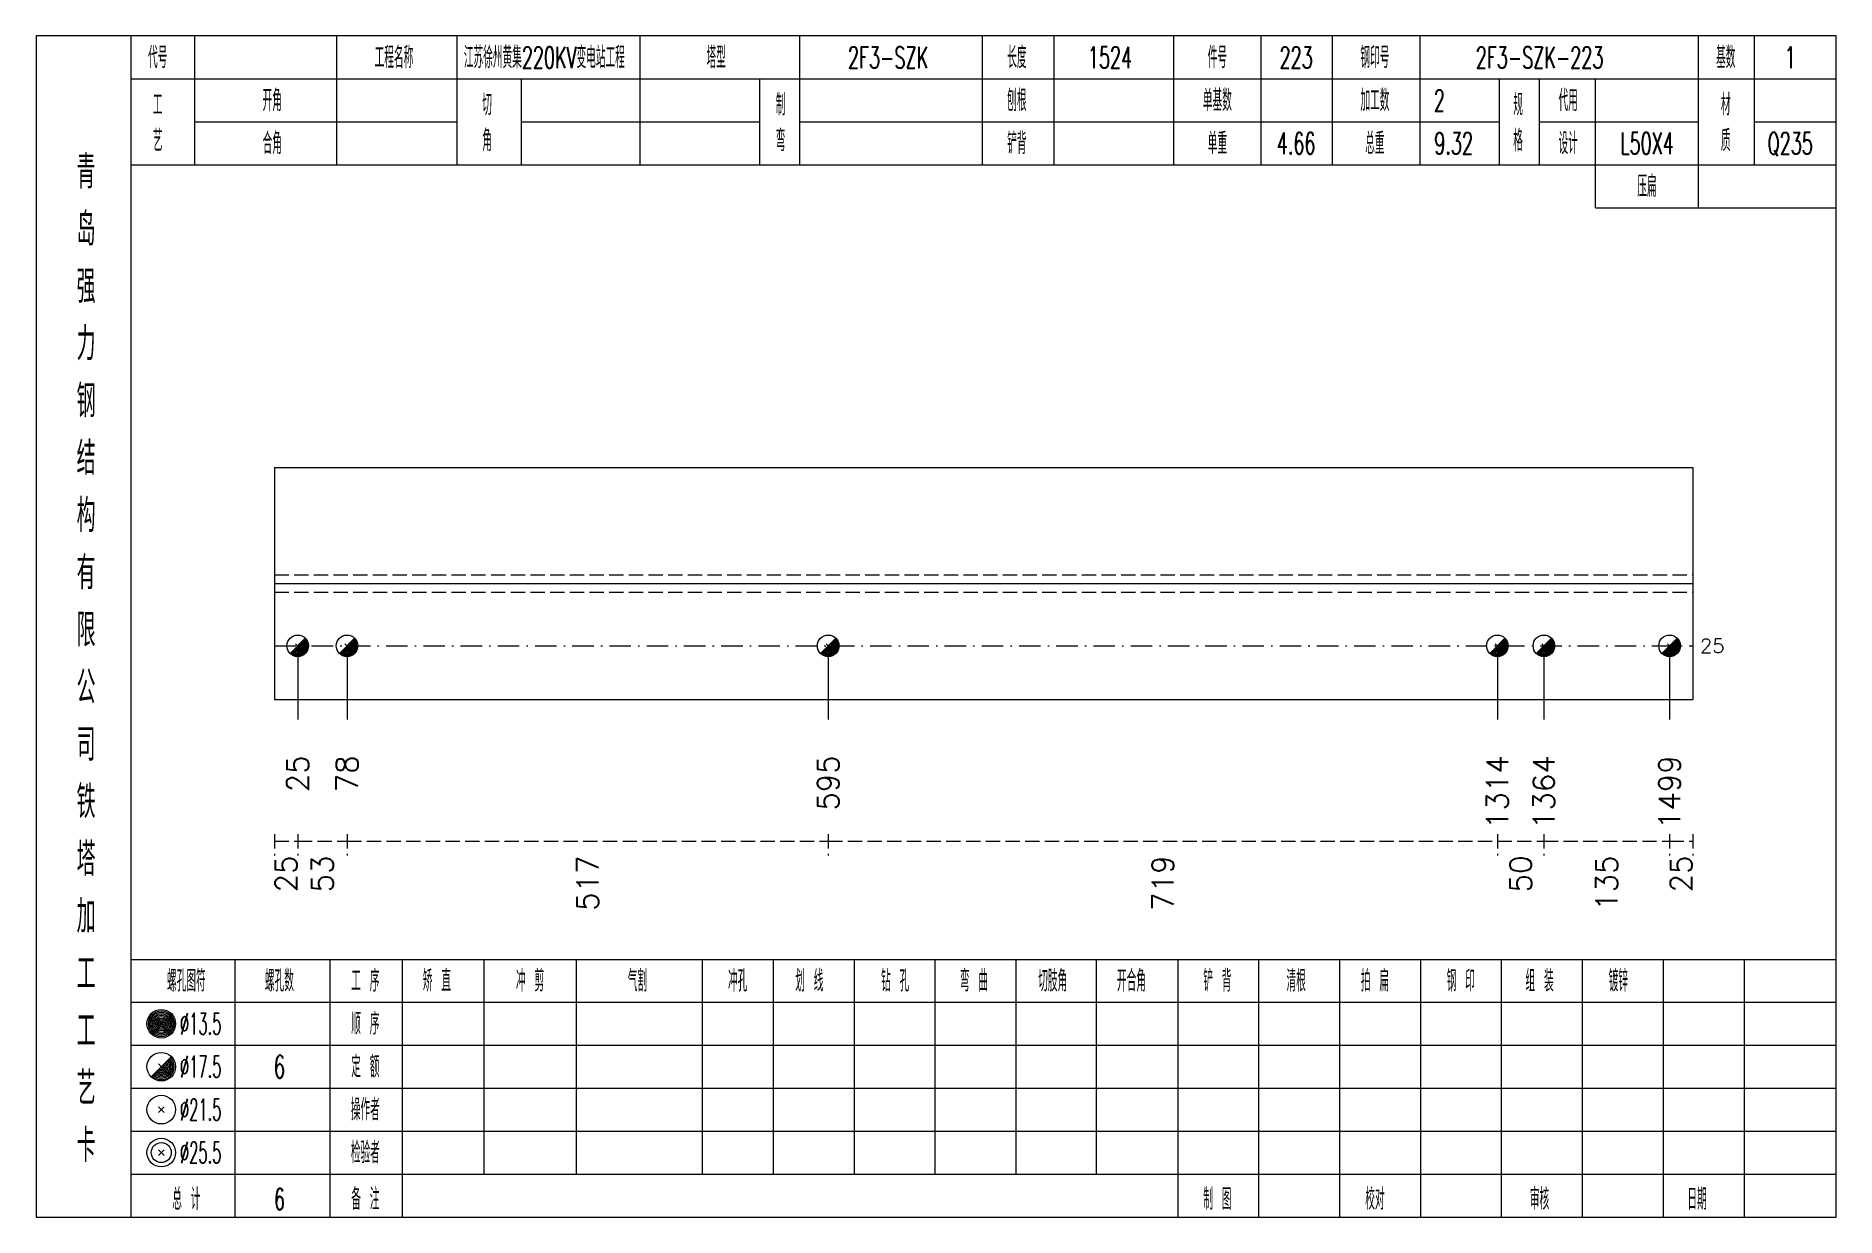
# Model space of a CAD drawing. Extents: x 0 to 4623, y -1159 to 4890.
# Drawn here: x 622.8 to 874.2, y 3375 to 3540 of the extents above; entities that cross this region are included whole.
import ezdxf
from ezdxf.enums import TextEntityAlignment as Align

# ---------------------------------------------------------------- set-up
doc = ezdxf.new("R2010")
doc.units = 0
doc.header["$MEASUREMENT"] = 0
doc.linetypes.add('一点画线', pattern=[5.2, 3, -1, 0.2, -1])
doc.linetypes.add('虚线', pattern=[2.75, 2, -0.75])
doc.layers.get('0').update_dxf_attribs({"linetype": 'CONTINUOUS', "lineweight": 25})
for name, color, linetype, lineweight in [('1', 7, 'CONTINUOUS', 25), ('4', 7, 'CONTINUOUS', 25), ('5', 7, 'CONTINUOUS', 25)]:
    doc.layers.add(name, color=color, linetype=linetype, lineweight=lineweight)
doc.styles.get("Standard").update_dxf_attribs({"font": 'simplex.shx', "width": 0.7, "height": 3, "bigfont": 'gbhzfs.shx'})

msp = doc.modelspace()

# ---------------------------------------------------------------- texts
at = {"color": 7, "linetype": 'Continuous', "lineweight": 13}
msp.add_text('25', height=2, dxfattribs=at).set_placement((855.2, 3454.8), align=Align.MIDDLE_LEFT)
at = {"color": 8, "linetype": 'Continuous', "lineweight": 9}
for s, p in [('25', (657.725, 3425.5)), ('53', (662.794, 3425.5)), ('517', (699.841, 3425.5)), ('719', (780.172, 3425.5)), ('50', (830.152, 3425.5)), ('135', (842.176, 3425.5)), ('25', (852.575, 3425.5))]:
    msp.add_text(s, height=3, rotation=90, dxfattribs=at).set_placement(p, align=Align.MIDDLE_RIGHT)
at = {"layer": '1', "color": 7, "linetype": 'Continuous', "lineweight": 13}
for s, p in [('1314', (826.903, 3439.5)), ('1364', (833.402, 3439.5)), ('25', (659.35, 3439.5)), ('78', (666.239, 3439.5)), ('595', (733.442, 3439.5)), ('1499', (850.95, 3439.5))]:
    msp.add_text(s, height=3, rotation=90, dxfattribs=at).set_placement(p, align=Align.MIDDLE_RIGHT)
at = {"layer": '4', "color": 1, "linetype": 'Continuous', "lineweight": 13}
for s, height, width, p in [('代号', 3, 0.6, (639.8, 3537)), ('工程名称', 3, 0.6, (672.8, 3537)), ('江苏徐州黄集220KV变电站工程', 3, 0.6, (693.8, 3537)), ('塔型', 3, 0.6, (717.8, 3537)), ('2F3-SZK', 3, 0.6, (741.8, 3537)), ('长度', 3, 0.6, (759.8, 3537)), ('1524', 3, 0.6, (772.8, 3537)), ('件号', 3, 0.6, (787.8, 3537)), ('223', 3, 0.6, (798.8, 3537)), ('钢印号', 3, 0.6, (809.8, 3537)), ('2F3-SZK-223', 3, 0.6, (832.8, 3537)), ('基数', 3, 0.6, (858.8, 3537)), ('1', 3, 0.6, (867.8, 3537)), ('开角', 3, 0.6, (655.8, 3531)), ('制', 3, 0.6, (726.8, 3530.4)), ('刨根', 3, 0.6, (759.8, 3531)), ('单基数', 3, 0.6, (787.8, 3531)), ('加工数', 3, 0.6, (809.8, 3531)), ('2', 3, 0.6, (818.8, 3531)), ('规', 3, 0.6, (829.8, 3530.4)), ('代用', 3, 0.6, (836.8, 3531)), ('材', 3, 0.6, (858.8, 3530.4)), ('工', 3, 0.6, (639.8, 3530.4)), ('切', 3, 0.6, (685.8, 3530.4)), ('艺', 3, 0.6, (639.8, 3525.4)), ('角', 3, 0.6, (685.8, 3525.4)), ('弯', 3, 0.6, (726.8, 3525.4)), ('格', 3, 0.6, (829.8, 3525.4)), ('质', 3, 0.6, (858.8, 3525.4)), ('合角', 3, 0.6, (655.8, 3525)), ('铲背', 3, 0.6, (759.8, 3525)), ('单重', 3, 0.6, (787.8, 3525)), ('4.66', 3, 0.6, (798.8, 3525)), ('总重', 3, 0.6, (809.8, 3525)), ('9.32', 3, 0.6, (820.8, 3525)), ('设计', 3, 0.6, (836.8, 3525)), ('L50X4', 3, 0.6, (847.8, 3525)), ('Q235', 3, 0.6, (867.8, 3525)), ('青', 4.6, 0.8, (629.8, 3521)), ('压扁', 3, 0.6, (847.8, 3519)), ('岛', 4.6, 0.8, (629.8, 3513)), ('强', 4.6, 0.8, (629.8, 3505)), ('力', 4.6, 0.8, (629.8, 3497)), ('钢', 4.6, 0.8, (629.8, 3489)), ('结', 4.6, 0.8, (629.8, 3481)), ('构', 4.6, 0.8, (629.8, 3473)), ('有', 4.6, 0.8, (629.8, 3465)), ('限', 4.6, 0.8, (629.8, 3457)), ('公', 4.6, 0.8, (629.8, 3449)), ('司', 4.6, 0.8, (629.8, 3441)), ('铁', 4.6, 0.8, (629.8, 3433)), ('塔', 4.6, 0.8, (629.8, 3425)), ('加', 4.6, 0.8, (629.8, 3417)), ('工', 4.6, 0.8, (629.8, 3409)), ('螺孔图符', 3, 0.6, (643.8, 3408)), ('螺孔数', 3, 0.6, (656.8, 3408)), ('工 序', 3, 0.6, (668.8, 3408)), ('矫 直', 3, 0.6, (678.8, 3408)), ('冲 剪', 3, 0.6, (691.8, 3408)), ('气割', 3, 0.6, (706.8, 3408)), ('冲孔', 3, 0.6, (720.8, 3408)), ('划 线', 3, 0.6, (730.8, 3408)), ('钻 孔', 3, 0.6, (742.8, 3408)), ('弯 曲', 3, 0.6, (753.8, 3408)), ('切肢角', 3, 0.6, (764.8, 3408)), ('开合角', 3, 0.6, (775.8, 3408)), ('铲 背', 3, 0.6, (787.8, 3408)), ('清根', 3, 0.6, (798.8, 3408)), ('拍 扁', 3, 0.6, (809.8, 3408)), ('钢 印', 3, 0.6, (821.8, 3408)), ('组 装', 3, 0.6, (832.8, 3408)), ('镀锌', 3, 0.6, (843.8, 3408)), ('工', 4.6, 0.8, (629.8, 3401)), ('%%C13.5', 3, 0.5, (645.8, 3402)), ('顺 序', 3, 0.6, (668.8, 3402)), ('%%C17.5', 3, 0.5, (645.8, 3396)), ('6', 3.2, 0.6, (656.8, 3396)), ('定 额', 3, 0.6, (668.8, 3396)), ('艺', 4.6, 0.8, (629.8, 3393)), ('%%C21.5', 3, 0.5, (645.8, 3390)), ('操作者', 3, 0.6, (668.8, 3390)), ('卡', 4.6, 0.8, (629.8, 3385)), ('%%C25.5', 3, 0.5, (645.8, 3384)), ('检验者', 3, 0.6, (668.8, 3384)), ('总 计', 3, 0.6, (643.8, 3377.5)), ('6', 3, 0.6, (656.8, 3377.5)), ('备 注', 3, 0.6, (668.8, 3377.5)), ('制 图', 3, 0.6, (787.8, 3377.5)), ('校对', 3, 0.6, (809.8, 3377.5)), ('审核', 3, 0.6, (832.8, 3377.5)), ('日期', 3, 0.6, (854.8, 3377.5))]:
    msp.add_text(s, height=height, dxfattribs=dict(at, width=width)).set_placement(p, align=Align.MIDDLE_CENTER)

# ---------------------------------------------------------------- blocks, each defined once
blk = doc.blocks.new('孔17.5')
at = {"layer": '5', "color": 7, "linetype": 'Continuous', "lineweight": 13}
for p, q in [((-0.707, -0.707), (0.707, 0.707)), ((-0.2, 0.2), (0.2, -0.2))]:
    blk.add_line(p, q, dxfattribs=at)
blk.add_circle((0, 0), 1, dxfattribs=at)
for radius in [0.9, 0.8, 0.7, 0.6, 0.5, 0.4, 0.3, 0.2, 0.1]:
    blk.add_arc((0, 0), radius, 225, 45, dxfattribs=at)

# ---------------------------------------------------------------- linework, layer by layer
at = {"color": 7, "linetype": 'Continuous', "lineweight": 18}
for p, q in [((656.1, 3479.7), (656.1, 3447.3)), ((656.1, 3479.7), (854.2, 3479.7)), ((854.2, 3479.7), (854.2, 3447.3)), ((656.1, 3463.5), (854.2, 3463.5))]:
    msp.add_line(p, q, dxfattribs=at)
at = {"color": 1, "linetype": '虚线', "lineweight": 18}
for p, q in [((656.1, 3464.7), (854.2, 3464.7)), ((656.1, 3462.3), (854.2, 3462.3))]:
    msp.add_line(p, q, dxfattribs=at)
at = {"color": 3, "linetype": '一点画线', "lineweight": 13}
msp.add_line((656.1, 3454.8), (854.2, 3454.8), dxfattribs=at)
at = {"color": 7, "linetype": 'Continuous', "lineweight": 13}
for p, q in [((659.35, 3454.8), (659.35, 3444.5)), ((666.239, 3454.8), (666.239, 3444.5)), ((733.442, 3454.8), (733.442, 3444.5)), ((826.903, 3454.8), (826.903, 3444.5)), ((833.402, 3454.8), (833.402, 3444.5)), ((850.95, 3454.8), (850.95, 3444.5))]:
    msp.add_line(p, q, dxfattribs=at)
at = {"color": 8, "linetype": '虚线', "lineweight": 9}
for p, q in [((656.1, 3428.5), (656.1, 3425.5)), ((656.1, 3427.5), (659.35, 3427.5)), ((659.35, 3428.5), (659.35, 3425.5)), ((659.35, 3428.5), (659.35, 3425.5)), ((659.35, 3427.5), (666.239, 3427.5)), ((666.239, 3428.5), (666.239, 3425.5)), ((666.239, 3428.5), (666.239, 3425.5)), ((666.239, 3427.5), (733.442, 3427.5)), ((733.442, 3428.5), (733.442, 3425.5)), ((733.442, 3428.5), (733.442, 3425.5)), ((733.442, 3427.5), (826.903, 3427.5)), ((826.903, 3428.5), (826.903, 3425.5)), ((826.903, 3428.5), (826.903, 3425.5)), ((826.903, 3427.5), (833.402, 3427.5)), ((833.402, 3428.5), (833.402, 3425.5)), ((833.402, 3428.5), (833.402, 3425.5)), ((833.402, 3427.5), (850.95, 3427.5)), ((850.95, 3428.5), (850.95, 3425.5)), ((850.95, 3428.5), (850.95, 3425.5)), ((850.95, 3427.5), (854.2, 3427.5)), ((854.2, 3428.5), (854.2, 3425.5))]:
    msp.add_line(p, q, dxfattribs=at)
at = {"layer": '1', "color": 7, "linetype": 'Continuous', "lineweight": 18}
msp.add_line((656.1, 3447.3), (854.2, 3447.3), dxfattribs=at)
at = {"layer": '4', "color": 1, "linetype": 'Continuous', "lineweight": 18}
for p, q in [((636.1, 3375), (636.1, 3540)), ((645, 3522), (645, 3540)), ((664.8, 3522), (664.8, 3540)), ((681.6, 3522), (681.6, 3540)), ((707.2, 3522), (707.2, 3540)), ((729.5, 3522), (729.5, 3540)), ((755, 3522), (755, 3540)), ((765, 3522), (765, 3540)), ((781.7, 3522), (781.7, 3540)), ((793.9, 3522), (793.9, 3540)), ((803.9, 3522), (803.9, 3540)), ((816.1, 3522), (816.1, 3540)), ((855, 3516), (855, 3540)), ((862.8, 3522), (862.8, 3540)), ((636.1, 3534), (874.2, 3534)), ((690.6, 3522), (690.6, 3534)), ((723.9, 3522), (723.9, 3534)), ((827.2, 3522), (827.2, 3534)), ((832.8, 3522), (832.8, 3534)), ((840.6, 3516), (840.6, 3534)), ((645, 3528), (681.6, 3528)), ((690.6, 3528), (723.9, 3528)), ((729.5, 3528), (827.2, 3528)), ((832.8, 3528), (855, 3528)), ((862.8, 3528), (874.2, 3528)), ((636.1, 3522), (874.2, 3522)), ((840.6, 3516), (874.2, 3516)), ((636.1, 3411), (874.2, 3411)), ((650.6, 3375), (650.6, 3411)), ((663.9, 3375), (663.9, 3411)), ((674, 3375), (674, 3411)), ((685.4, 3381), (685.4, 3411)), ((698.3, 3381), (698.3, 3411)), ((715.9, 3381), (715.9, 3411)), ((725.8, 3381), (725.8, 3411)), ((737.1, 3381), (737.1, 3411)), ((748.4, 3381), (748.4, 3411)), ((759.7, 3381), (759.7, 3411)), ((770.9, 3381), (770.9, 3411)), ((782.3, 3381), (782.3, 3411)), ((793.6, 3381), (793.6, 3411)), ((804.9, 3381), (804.9, 3411)), ((816.2, 3381), (816.2, 3411)), ((827.5, 3381), (827.5, 3411)), ((838.8, 3381), (838.8, 3411)), ((850.1, 3381), (850.1, 3411)), ((861.4, 3381), (861.4, 3411)), ((636.1, 3405), (874.2, 3405)), ((636.1, 3399), (874.2, 3399)), ((636.1, 3393), (874.2, 3393)), ((636.1, 3387), (874.2, 3387)), ((636.1, 3381), (874.2, 3381)), ((782.3, 3375), (782.3, 3381)), ((793.6, 3375), (793.6, 3381)), ((804.9, 3375), (804.9, 3381)), ((816.2, 3375), (816.2, 3381)), ((827.5, 3375), (827.5, 3381)), ((838.8, 3375), (838.8, 3381)), ((850.1, 3375), (850.1, 3381)), ((861.4, 3375), (861.4, 3381))]:
    msp.add_line(p, q, dxfattribs=at)
at = {"layer": '4', "color": 7, "linetype": 'Continuous', "lineweight": 13}
for p, q in [((640.1, 3401.8), (640.5, 3402.2)), ((640.5, 3401.8), (640.1, 3402.2)), ((638.886, 3394.586), (641.714, 3397.414)), ((639.9, 3396.4), (640.7, 3395.6)), ((639.9, 3389.6), (640.7, 3390.4)), ((639.9, 3390.4), (640.7, 3389.6)), ((639.9, 3383.6), (640.7, 3384.4)), ((639.9, 3384.4), (640.7, 3383.6))]:
    msp.add_line(p, q, dxfattribs=at)
at = {"layer": '4', "color": 1, "linetype": 'Continuous', "lineweight": 18}
msp.add_lwpolyline([(622.8, 3540), (622.8, 3375), (874.2, 3375), (874.2, 3540)], close=True, dxfattribs=at)
at = {"layer": '4', "color": 7, "linetype": 'Continuous', "lineweight": 13}
for centre, radius in [((640.3, 3402), 2), ((640.3, 3402), 1.8), ((640.3, 3402), 1.6), ((640.3, 3402), 1.4), ((640.3, 3402), 1.2), ((640.3, 3402), 1), ((640.3, 3402), 0.8), ((640.3, 3402), 0.6), ((640.3, 3402), 0.4), ((640.3, 3402), 0.2), ((640.3, 3396), 2), ((640.3, 3390), 2), ((640.3, 3384), 2), ((640.3, 3384), 1.4)]:
    msp.add_circle(centre, radius, dxfattribs=at)
for radius in [1.8, 1.6, 1.4, 1.2, 1, 0.8, 0.6, 0.4, 0.2]:
    msp.add_arc((640.3, 3396), radius, 225, 45, dxfattribs=at)

# ---------------------------------------------------------------- block references
at = {"layer": '1', "color": 7, "linetype": 'Continuous', "lineweight": 13, "xscale": 1.5, "yscale": 1.5, "zscale": 1.5}
for p in [(659.35, 3454.8), (666.239, 3454.8), (733.442, 3454.8), (826.903, 3454.8), (833.402, 3454.8), (850.95, 3454.8)]:
    msp.add_blockref('孔17.5', p, dxfattribs=at)

msp.set_redraw_order([(e.dxf.handle, doc.entitydb.next_handle()) for e in msp.query("TEXT MTEXT ATTDEF DIMENSION ARC_DIMENSION")])  # texts and dimensions are drawn at this point

doc.saveas('drawing.dxf')
